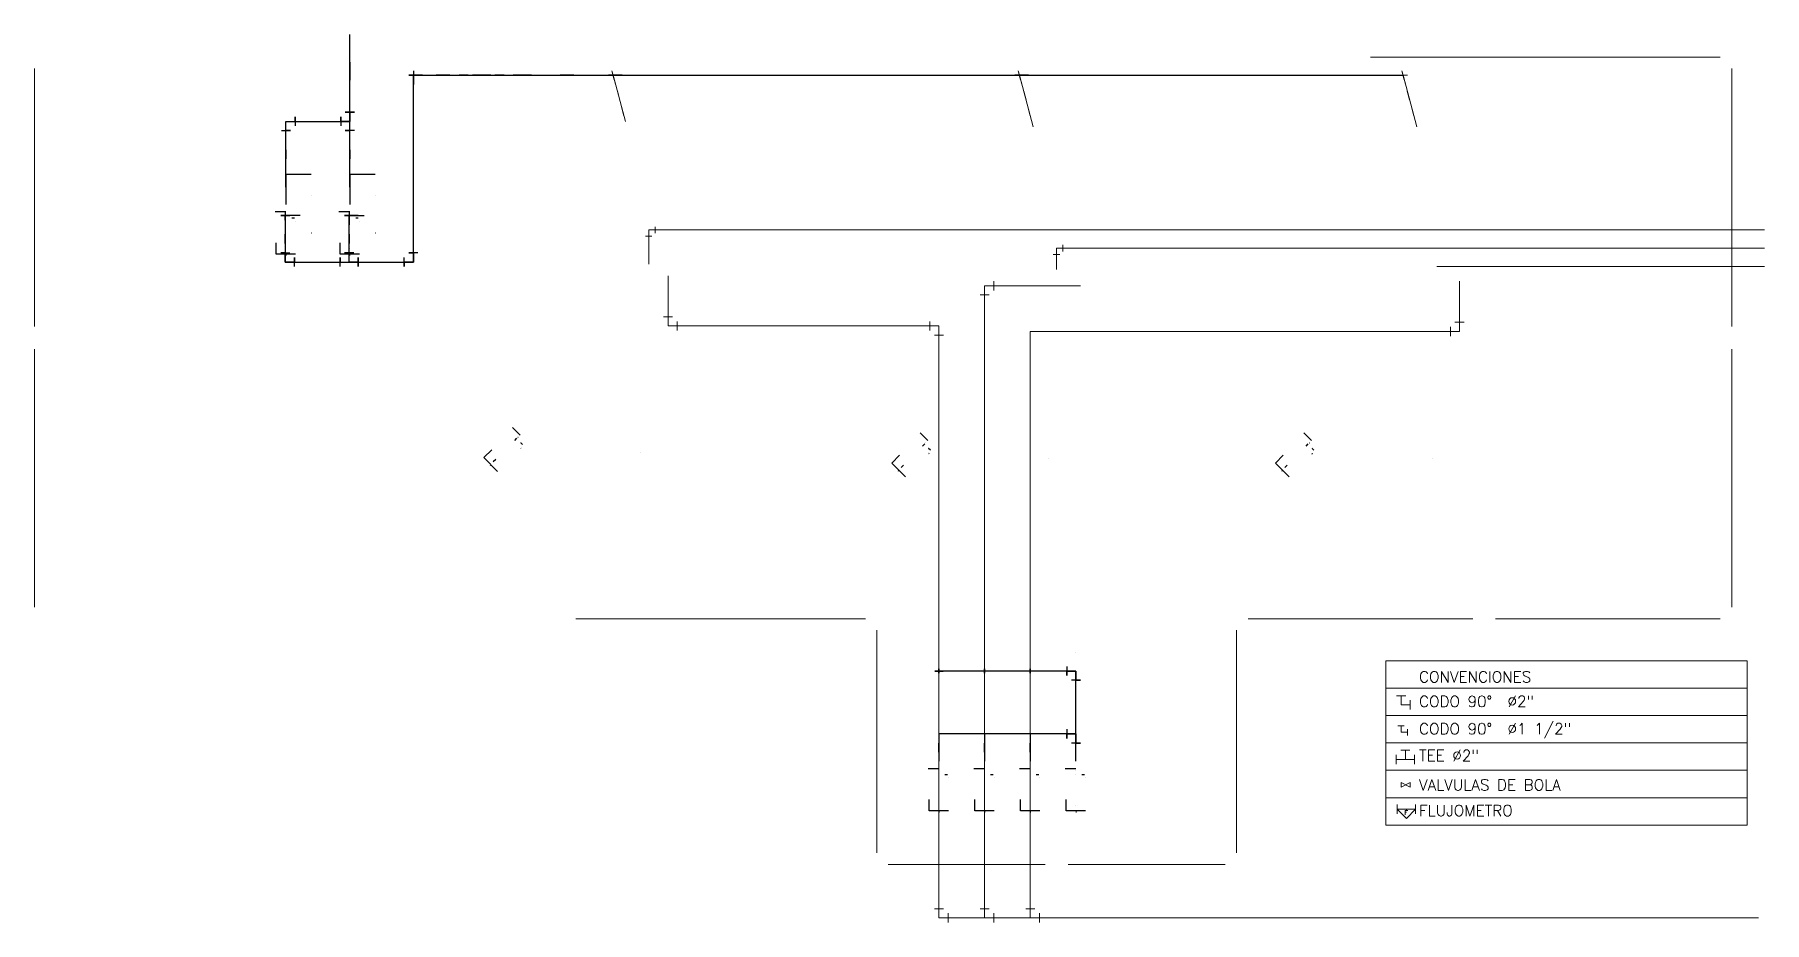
# Model space of a CAD drawing. Header units: inches. Extents: x -304.5 to -285.6, y -19.6 to -9.9.
import ezdxf

# ---------------------------------------------------------------- set-up
doc = ezdxf.new("R2010")
doc.units = ezdxf.units.IN
doc.header["$MEASUREMENT"] = 0
doc.layers.get('0').update_dxf_attribs({"color": 5})
for name, color, linetype, lineweight in [('04 Cuarto plano', 7, 'Continuous', 20), ('3D Tu.A. Tuberia A+B', 5, 'Continuous', 0), ('3D Tu.A. Tuberia oleina', 6, 'Continuous', 0), ('3D Tu.A. Tuberia oleofrito', 4, 'Continuous', 0), ('Cotas Oleina', 1, 'Continuous', 9)]:
    doc.layers.add(name, color=color, linetype=linetype, lineweight=lineweight)
for name, color, linetype in [('3D Bombas', 177, 'Continuous'), ('3D Tanques Aceite', 253, 'Continuous'), ('3D Tuberia 2¨', 3, 'Continuous'), ('3D Tuberia Descarga Camion', 3, 'Continuous'), ('Ejes tuberia', 1, 'Continuous'), ('Elementos', 254, 'Continuous')]:
    doc.layers.add(name, color=color, linetype=linetype)
doc.layers.add('3D Cerramiento Tanques', color=7, linetype='Continuous', lineweight=0, true_color=0x1c1d1b)
doc.styles.add('Swis', font='romans.shx')
pattern_1 = [(45, (1173579.34079, -223175.71357), (-0.089802561211, 0.089802561211), []), (135, (1173579.34079, -223175.71357), (-0.089802561211, -0.089802561211), [])]
pattern_2 = [(45, (-306.54808, -223187.32664), (-0.08980256121, 0.08980256121), []), (135, (-306.54808, -223187.32664), (-0.08980256121, -0.08980256121), [])]
pattern_3 = [(45, (1173584.91657, -223178.78857), (-0.089802561211, 0.089802561211), []), (135, (1173584.91657, -223178.78857), (-0.089802561211, -0.089802561211), [])]
pattern_4 = [(45, (-298.62443, -223178.71349), (-0.08980256121, 0.08980256121), []), (135, (-298.62443, -223178.71349), (-0.08980256121, -0.08980256121), [])]
pattern_5 = [(45, (1173576.26579, -223175.71357), (-0.089802561211, 0.089802561211), []), (135, (1173576.26579, -223175.71357), (-0.089802561211, -0.089802561211), [])]

msp = doc.modelspace()

# ---------------------------------------------------------------- texts
at = {"layer": '04 Cuarto plano', "ltscale": 2, "style": 'Swis'}
for s, height, p in [('CONVENCIONES', 0.12153, (-289.342, -17, 0.762)), ('CODO 90°  %%C2"', 0.12153, (-289.342, -17.268, 0.762)), ('CODO 90°  %%C1 1/2"', 0.12153, (-289.342, -17.568, 0.762)), ('TEE %%C2"', 0.1215, (-289.342, -17.861, 0.762)), ('VALVULAS DE BOLA', 0.12153, (-289.342, -18.183, 0.762)), ('FLUJOMETRO', 0.1215, (-289.342, -18.464, 0.762))]:
    msp.add_text(s, height=height, dxfattribs=at).set_placement(p)

# ---------------------------------------------------------------- blocks, each defined once
blk = doc.blocks.new('bomba')
at = {"extrusion": (-1, 6.12323e-17, -1.22467e-16)}
for p, q in [((-0.544, -0.106, -0.26), (-0.544, 0.106, -0.26)), ((-0.485, 0, -0.157), (-0.485, 0, -0.364)), ((-0.149, 0, -0.366), (-0.149, 0, -0.168)), ((-0.098, 0, -0.368), (-0.098, 0, -0.354)), ((-0.553, 0, -0.26), (-0.553, -0.005, -0.252)), ((-0.182, -0.106, -0.296), (-0.182, -0.106, -0.294)), ((-0.182, -0.106, -0.286), (-0.182, -0.106, -0.284)), ((-0.182, -0.106, -0.276), (-0.182, -0.106, -0.275)), ((-0.182, -0.106, -0.266), (-0.182, -0.106, -0.265)), ((-0.182, -0.106, -0.256), (-0.182, -0.106, -0.255)), ((-0.182, -0.106, -0.246), (-0.182, -0.106, -0.245)), ((-0.182, -0.106, -0.236), (-0.182, -0.106, -0.235)), ((-0.182, -0.106, -0.226), (-0.182, -0.106, -0.225)), ((-0.182, -0.106, -0.216), (-0.182, -0.106, -0.215)), ((-0.149, -0.093, -0.195), (-0.149, -0.065, -0.195)), ((-0.149, -0.065, -0.168), (-0.149, -0.065, -0.195))]:
    blk.add_line(p, q, dxfattribs=at)
at = {"extrusion": (-6.12323e-17, -1, -1.83697e-16)}
blk.add_line((-0.544, 0.106, -0.26), (-0.42, 0.106, -0.26), dxfattribs=at)
blk.add_line((-0.081, 0, -0.267), (-0.081, 0.119, -0.267))

# ---------------------------------------------------------------- hatches: boundary and pattern name
at = {"layer": '3D Cerramiento Tanques', "ltscale": 0.004, "extrusion": (8.42659e-14, -1, 0)}
h = msp.add_hatch(dxfattribs=at)
h.set_pattern_fill('ANSI37', color=256, scale=0.04)
h.set_pattern_definition([(45, (-309.44808, -223187.32664), (-0.08980256121, 0.08980256121), []), (135, (-309.44808, -223187.32664), (-0.08980256121, -0.08980256121), [])])
h.paths.add_polyline_path([(-301.724, 4.032), (-304.374, 4.032), (-304.374, 1.882), (-301.724, 1.882)])
h = msp.add_hatch(dxfattribs=at)
h.set_pattern_fill('ANSI37', color=256, scale=0.04)
h.set_pattern_definition(pattern_2)
h.paths.add_polyline_path([(-298.824, 4.032), (-301.474, 4.032), (-301.474, 1.882), (-298.824, 1.882)])
h = msp.add_hatch(dxfattribs=at)
h.set_pattern_fill('ANSI37', color=256, scale=0.04)
h.set_pattern_definition([(45, (-303.64808, -223187.32664), (-0.08980256121, 0.08980256121), []), (135, (-303.64808, -223187.32664), (-0.08980256121, -0.08980256121), [])])
h.paths.add_polyline_path([(-295.924, 4.032), (-298.574, 4.032), (-298.574, 1.882), (-295.924, 1.882)])
h = msp.add_hatch(dxfattribs=at)
h.set_pattern_fill('ANSI37', color=256, scale=0.04)
h.set_pattern_definition([(45, (-300.74808, -223187.32664), (-0.08980256121, 0.08980256121), []), (135, (-300.74808, -223187.32664), (-0.08980256121, -0.08980256121), [])])
h.paths.add_polyline_path([(-293.024, 4.032), (-295.674, 4.032), (-295.674, 1.882), (-293.024, 1.882)])
h = msp.add_hatch(dxfattribs=at)
h.set_pattern_fill('ANSI37', color=256, scale=0.04)
h.set_pattern_definition([(45, (-297.84808, -223187.32664), (-0.08980256121, 0.08980256121), []), (135, (-297.84808, -223187.32664), (-0.08980256121, -0.08980256121), [])])
h.paths.add_polyline_path([(-290.124, 4.032), (-292.774, 4.032), (-292.774, 1.882), (-290.124, 1.882)])
h = msp.add_hatch(dxfattribs=at)
h.set_pattern_fill('ANSI37', color=256, scale=0.04)
h.set_pattern_definition([(45, (-289.92443, -223172.56357), (-0.08980256121, 0.08980256121), []), (135, (-289.92443, -223172.56357), (-0.08980256121, -0.08980256121), [])])
h.paths.add_polyline_path([(-286.044, 4.022), (-288.504, 4.022), (-288.504, 1.892), (-286.044, 1.892)])
h.paths.add_polyline_path([(-288.754, 3.126), (-289.874, 3.126), (-289.874, 1.892), (-288.754, 1.892)])
h.paths.add_polyline_path([(-288.554, 3.126), (-288.704, 3.126), (-288.704, 1.932), (-288.654, 1.932), (-288.654, 1.932), (-288.654, 1.892), (-288.605, 1.892), (-288.605, 1.932), (-288.605, 1.932), (-288.554, 1.932)])
h.paths.add_polyline_path([(-288.704, 3.126), (-288.754, 3.126), (-288.754, 1.892), (-288.704, 1.892)])
h.paths.add_polyline_path([(-288.754, 4.022), (-289.874, 4.022), (-289.874, 3.126), (-288.754, 3.126)], flags=16)
h.paths.add_polyline_path([(-288.554, 3.922), (-288.605, 3.922), (-288.605, 3.972), (-288.554, 3.972), (-288.554, 4.032), (-288.704, 4.032), (-288.704, 3.972), (-288.654, 3.972), (-288.654, 3.922), (-288.704, 3.922), (-288.704, 3.126), (-288.554, 3.126)])
h.paths.add_polyline_path([(-288.704, 4.032), (-289.874, 4.032), (-289.874, 4.022), (-288.754, 4.022), (-288.754, 3.126), (-288.704, 3.126)])
h.paths.add_polyline_path([(-288.504, 4.022), (-286.044, 4.022), (-286.044, 4.032), (-288.554, 4.032), (-288.554, 3.126), (-288.504, 3.126)])
h.paths.add_polyline_path([(-288.504, 3.126), (-288.554, 3.126), (-288.554, 1.892), (-288.504, 1.892)])
at = {"layer": '3D Cerramiento Tanques', "ltscale": 0.004, "extrusion": (-1, -8.42659e-14, 0)}
h = msp.add_hatch(dxfattribs=at)
h.set_pattern_fill('ANSI37', color=256, scale=0.04)
h.set_pattern_definition(pattern_5)
h.paths.add_polyline_path([(13.102, 4.032), (10.277, 4.032), (10.277, 1.882), (13.102, 1.882)])
h.paths.add_polyline_path([(13.222, 1.942), (13.232, 1.942), (13.232, 1.892), (13.222, 1.892)])
h.paths.add_polyline_path([(13.177, 1.792), (13.277, 1.792), (13.277, 1.782), (13.177, 1.782)])
h = msp.add_hatch(dxfattribs=at)
h.set_pattern_fill('ANSI37', color=256, scale=0.04)
h.set_pattern_definition(pattern_5)
h.paths.add_polyline_path([(13.102, 4.032), (10.277, 4.032), (10.277, 1.882), (13.102, 1.882)])
h.paths.add_polyline_path([(13.222, 1.942), (13.232, 1.942), (13.232, 1.892), (13.222, 1.892)])
h.paths.add_polyline_path([(13.177, 1.792), (13.277, 1.792), (13.277, 1.782), (13.177, 1.782)])
h = msp.add_hatch(dxfattribs=at)
h.set_pattern_fill('ANSI37', color=256, scale=0.04)
h.set_pattern_definition(pattern_1)
h.paths.add_polyline_path([(16.177, 4.032), (13.352, 4.032), (13.352, 1.882), (16.177, 1.882)])
h.paths.add_polyline_path([(16.297, 1.942), (16.307, 1.942), (16.307, 1.892), (16.297, 1.892)])
h.paths.add_polyline_path([(16.252, 1.792), (16.352, 1.792), (16.352, 1.782), (16.252, 1.782)])
h = msp.add_hatch(dxfattribs=at)
h.set_pattern_fill('ANSI37', color=256, scale=0.04)
h.set_pattern_definition(pattern_1)
h.paths.add_polyline_path([(16.177, 4.032), (13.352, 4.032), (13.352, 1.882), (16.177, 1.882)])
h.paths.add_polyline_path([(16.297, 1.942), (16.307, 1.942), (16.307, 1.892), (16.297, 1.892)])
h.paths.add_polyline_path([(16.252, 1.792), (16.352, 1.792), (16.352, 1.782), (16.252, 1.782)])
at = {"layer": '3D Cerramiento Tanques', "ltscale": 0.004, "extrusion": (8.42659e-14, -1, 0)}
h = msp.add_hatch(dxfattribs=at)
h.set_pattern_fill('ANSI37', color=256, scale=0.04)
h.set_pattern_definition([(45, (-309.44808, -223187.32664), (-0.08980256121, 0.08980256121), []), (135, (-309.44808, -223187.32664), (-0.08980256121, -0.08980256121), [])])
h.paths.add_polyline_path([(-301.724, 4.032), (-304.374, 4.032), (-304.374, 1.882), (-301.724, 1.882)])
h = msp.add_hatch(dxfattribs=at)
h.set_pattern_fill('ANSI37', color=256, scale=0.04)
h.set_pattern_definition(pattern_2)
h.paths.add_polyline_path([(-298.824, 4.032), (-301.474, 4.032), (-301.474, 1.882), (-298.824, 1.882)])
h = msp.add_hatch(dxfattribs=at)
h.set_pattern_fill('ANSI37', color=256, scale=0.04)
h.set_pattern_definition(pattern_4)
h.paths.add_polyline_path([(-295.404, 4.034), (-298.574, 4.034), (-298.574, 1.892), (-295.404, 1.892)])
at = {"layer": '3D Cerramiento Tanques', "ltscale": 0.004, "extrusion": (-1, -8.42659e-14, 0)}
h = msp.add_hatch(dxfattribs=at)
h.set_pattern_fill('ANSI37', color=256, scale=0.04)
h.set_pattern_definition(pattern_3)
h.paths.add_polyline_path([(16.427, 1.892), (18.867, 1.892), (18.867, 4.032), (16.427, 4.032)])
h = msp.add_hatch(dxfattribs=at)
h.set_pattern_fill('ANSI37', color=256, scale=0.04)
h.set_pattern_definition(pattern_3)
h.paths.add_polyline_path([(16.427, 1.892), (18.867, 1.892), (18.867, 4.032), (16.427, 4.032)])
at = {"layer": '3D Cerramiento Tanques', "ltscale": 0.004, "extrusion": (8.42659e-14, -1, 0)}
h = msp.add_hatch(dxfattribs=at)
h.set_pattern_fill('ANSI37', color=256, scale=0.04)
h.set_pattern_definition([(45, (-301.33443, -223178.71349), (-0.08980256121, 0.08980256121), []), (135, (-301.33443, -223178.71349), (-0.08980256121, -0.08980256121), [])])
h.paths.add_polyline_path([(-288.754, 4.022), (-291.214, 4.022), (-291.214, 1.892), (-288.754, 1.892)])
h = msp.add_hatch(dxfattribs=at)
h.set_pattern_fill('ANSI37', color=256, scale=0.04)
h.set_pattern_definition(pattern_4)
h.paths.add_polyline_path([(-286.044, 4.022), (-288.504, 4.022), (-288.504, 1.892), (-286.044, 1.892)])
h = msp.add_hatch(dxfattribs=at)
h.set_pattern_fill('ANSI37', color=256, scale=0.04)
h.set_pattern_definition([(45, (-295.20443, -223181.40349), (-0.08980256121, 0.08980256121), []), (135, (-295.20443, -223181.40349), (-0.08980256121, -0.08980256121), [])])
h.paths.add_polyline_path([(-293.434, 4.022), (-295.154, 4.022), (-295.154, 1.892), (-293.434, 1.892), (-293.434, 3.972)])
h = msp.add_hatch(dxfattribs=at)
h.set_pattern_fill('ANSI37', color=256, scale=0.04)
h.set_pattern_definition([(45, (-293.23443, -223181.40349), (-0.08980256121, 0.08980256121), []), (135, (-293.23443, -223181.40349), (-0.08980256121, -0.08980256121), [])])
h.paths.add_polyline_path([(-291.464, 4.022), (-293.184, 4.022), (-293.184, 1.892), (-291.464, 1.892), (-291.464, 3.972)])

# ---------------------------------------------------------------- linework, layer by layer
at = {"layer": '04 Cuarto plano', "ltscale": 2, "elevation": 0.762}
for points in [[(-289.706, -16.762), (-289.706, -18.562)], [(-289.706, -16.762), (-285.749, -16.762)], [(-285.749, -16.762), (-285.749, -18.562)], [(-289.706, -17.062), (-285.749, -17.062)], [(-289.706, -17.362), (-285.749, -17.362)], [(-289.706, -17.662), (-285.749, -17.662)], [(-289.706, -17.962), (-285.749, -17.962)], [(-289.706, -17.962), (-285.749, -17.962)], [(-289.706, -18.262), (-285.749, -18.262)], [(-289.706, -18.562), (-285.749, -18.562)]]:
    msp.add_lwpolyline(points, dxfattribs=at)
at = {"layer": '04 Cuarto plano', "extrusion": (-6.12323e-17, -3.63843e-13, -1), "elevation": -0.762}
for points in [[(289.438, -17.295), (289.438, -17.195), (289.438, -17.245), (289.538, -17.245), (289.538, -17.145), (289.588, -17.145), (289.488, -17.145)], [(289.468, -17.58), (289.468, -17.51), (289.468, -17.545), (289.538, -17.545), (289.538, -17.475), (289.573, -17.475), (289.503, -17.475)]]:
    msp.add_lwpolyline(points, dxfattribs=at)
at = {"layer": '04 Cuarto plano', "extrusion": (-3.63659e-13, 3.67394e-16, -1), "elevation": -0.762}
msp.add_lwpolyline([(289.591, -17.893), (289.591, -17.793), (289.591, -17.843), (289.391, -17.843), (289.391, -17.793), (289.391, -17.893), (289.391, -17.843), (289.491, -17.843), (289.491, -17.743), (289.441, -17.743), (289.541, -17.743)], dxfattribs=at)
at = {"layer": '04 Cuarto plano', "elevation": 0.762}
for points in [[(-289.538, -18.096), (-289.538, -18.146), (-289.438, -18.096), (-289.438, -18.146), (-289.538, -18.096)], [(-289.58, -18.338), (-289.58, -18.438), (-289.58, -18.388), (-289.38, -18.388), (-289.38, -18.338), (-289.38, -18.438), (-289.38, -18.388), (-289.48, -18.488), (-289.58, -18.388), (-289.48, -18.388), (-289.48, -18.401), (-289.495, -18.401), (-289.465, -18.401), (-289.495, -18.401), (-289.495, -18.421), (-289.478, -18.421), (-289.495, -18.421), (-289.495, -18.449)]]:
    msp.add_lwpolyline(points, dxfattribs=at)
at = {"layer": '3D Bombas', "extrusion": (-1.22465e-16, -1, -1.83699e-16)}
for p, q in [((-301.471, -12.076, 0.84), (-301.468, -12.076, 0.845)), ((-300.771, -12.076, 0.84), (-300.768, -12.076, 0.845))]:
    msp.add_line(p, q, dxfattribs=at)
at = {"layer": '3D Cerramiento Tanques', "ltscale": 0.004, "extrusion": (8.42659e-14, -1, 0)}
for points, elevation in [([(-289.874, 4.032), (-289.874, 1.892), (-286.044, 1.892), (-286.044, 4.032)], 10.152), ([(-298.574, 4.034), (-298.574, 1.892), (-295.404, 1.892), (-295.404, 4.034)], 16.302), ([(-288.754, 4.022), (-288.754, 1.892), (-291.214, 1.892), (-291.214, 4.022)], 16.302), ([(-286.044, 4.022), (-286.044, 1.892), (-288.504, 1.892), (-288.504, 4.022)], 16.302), ([(-295.154, 4.022), (-295.154, 1.892), (-293.434, 1.892), (-293.434, 3.972), (-293.434, 4.022)], 18.992), ([(-293.184, 4.022), (-293.184, 1.892), (-291.464, 1.892), (-291.464, 3.972), (-291.464, 4.022)], 18.992)]:
    msp.add_lwpolyline(points, close=True, dxfattribs=dict(at, elevation=elevation))
at = {"layer": '3D Cerramiento Tanques', "ltscale": 0.004, "extrusion": (-1, -8.42659e-14, 0)}
for points, elevation in [([(10.277, 4.032), (10.277, 1.882), (13.102, 1.882), (13.102, 4.032)], 304.499), ([(10.277, 4.032), (10.277, 1.882), (13.102, 1.882), (13.102, 4.032)], 285.919), ([(13.352, 4.032), (13.352, 1.882), (16.177, 1.882), (16.177, 4.032)], 304.499), ([(13.352, 4.032), (13.352, 1.882), (16.177, 1.882), (16.177, 4.032)], 285.919), ([(16.427, 4.032), (18.867, 4.032), (18.867, 1.892), (16.427, 1.892)], 295.279), ([(16.427, 4.032), (18.867, 4.032), (18.867, 1.892), (16.427, 1.892)], 291.339)]:
    msp.add_lwpolyline(points, close=True, dxfattribs=dict(at, elevation=elevation))
at = {"layer": '3D Tanques Aceite', "extrusion": (0.122788, 0.122788, 0.984808)}
for p, q in [((-299.183, -14.292, 2.402), (-299.268, -14.208, 2.402)), ((-294.719, -14.352, 2.402), (-294.803, -14.268, 2.402)), ((-290.519, -14.352, 2.402), (-290.603, -14.268, 2.402))]:
    msp.add_line(p, q, dxfattribs=at)
at = {"layer": '3D Tanques Aceite', "extrusion": (-0.696364, -0.696364, 0.173648)}
for p, q in [((-299.243, -14.351, 2.316), (-299.219, -14.327, 2.511)), ((-299.208, -14.316, 2.305), (-299.206, -14.315, 2.319)), ((-299.173, -14.373, 2.511), (-299.176, -14.377, 2.484)), ((-299.157, -14.396, 2.484), (-299.176, -14.377, 2.484)), ((-294.778, -14.412, 2.316), (-294.754, -14.387, 2.511)), ((-294.743, -14.376, 2.305), (-294.741, -14.375, 2.319)), ((-290.578, -14.412, 2.316), (-290.554, -14.387, 2.511)), ((-290.543, -14.376, 2.305), (-290.541, -14.375, 2.319)), ((-299.43, -14.689, 2.488), (-299.58, -14.538, 2.488)), ((-299.451, -14.56, 2.58), (-299.477, -14.585, 2.377)), ((-299.182, -14.441, 2.391), (-299.182, -14.441, 2.392)), ((-299.181, -14.44, 2.401), (-299.181, -14.44, 2.402)), ((-299.18, -14.439, 2.41), (-299.179, -14.439, 2.412)), ((-299.178, -14.438, 2.42), (-299.178, -14.437, 2.421)), ((-299.177, -14.436, 2.43), (-299.177, -14.436, 2.431)), ((-299.176, -14.435, 2.44), (-299.176, -14.435, 2.441)), ((-299.175, -14.434, 2.449), (-299.175, -14.434, 2.451)), ((-299.174, -14.433, 2.459), (-299.173, -14.433, 2.461)), ((-299.172, -14.431, 2.469), (-299.172, -14.431, 2.47)), ((-294.717, -14.501, 2.391), (-294.717, -14.501, 2.392)), ((-294.716, -14.5, 2.401), (-294.716, -14.5, 2.402)), ((-294.715, -14.499, 2.41), (-294.715, -14.499, 2.412)), ((-294.714, -14.498, 2.42), (-294.713, -14.497, 2.421)), ((-294.712, -14.496, 2.43), (-294.712, -14.496, 2.431)), ((-294.708, -14.433, 2.511), (-294.711, -14.437, 2.484)), ((-294.692, -14.456, 2.484), (-294.711, -14.437, 2.484)), ((-294.711, -14.495, 2.44), (-294.711, -14.495, 2.441)), ((-294.71, -14.494, 2.449), (-294.71, -14.494, 2.451)), ((-294.709, -14.493, 2.459), (-294.709, -14.493, 2.461)), ((-294.708, -14.492, 2.469), (-294.707, -14.491, 2.47)), ((-290.517, -14.501, 2.391), (-290.517, -14.501, 2.392)), ((-290.516, -14.5, 2.401), (-290.516, -14.5, 2.402)), ((-290.515, -14.499, 2.41), (-290.515, -14.499, 2.412)), ((-290.514, -14.498, 2.42), (-290.513, -14.497, 2.421)), ((-290.512, -14.496, 2.43), (-290.512, -14.496, 2.431)), ((-290.508, -14.433, 2.511), (-290.511, -14.437, 2.484)), ((-290.492, -14.456, 2.484), (-290.511, -14.437, 2.484)), ((-290.511, -14.495, 2.44), (-290.511, -14.495, 2.441)), ((-290.51, -14.494, 2.449), (-290.51, -14.494, 2.451)), ((-290.509, -14.493, 2.459), (-290.509, -14.493, 2.461)), ((-290.508, -14.492, 2.469), (-290.507, -14.491, 2.47)), ((-299.511, -14.62, 2.49), (-299.507, -14.623, 2.499)), ((-294.965, -14.749, 2.488), (-295.115, -14.598, 2.488)), ((-295.047, -14.68, 2.49), (-295.042, -14.683, 2.499)), ((-294.987, -14.62, 2.58), (-295.012, -14.645, 2.377)), ((-290.765, -14.749, 2.488), (-290.915, -14.598, 2.488)), ((-290.847, -14.68, 2.49), (-290.842, -14.683, 2.499)), ((-290.787, -14.62, 2.58), (-290.812, -14.645, 2.377))]:
    msp.add_line(p, q, dxfattribs=at)
at = {"layer": '3D Tanques Aceite', "extrusion": (0.707107, -0.707107, 1.38778e-17)}
for p, q in [((-299.58, -14.538, 2.488), (-299.494, -14.452, 2.467)), ((-295.115, -14.598, 2.488), (-295.029, -14.512, 2.467)), ((-290.915, -14.598, 2.488), (-290.829, -14.512, 2.467))]:
    msp.add_line(p, q, dxfattribs=at)
at = {"layer": '3D Tanques Aceite', "color": 250, "ltscale": 2, "extrusion": (-1, 0, 0)}
for points, elevation in [([(14.484, 2.962), (14.484, 0.779)], 297.864), ([(14.544, 2.962), (14.544, 0.779)], 293.399), ([(14.544, 2.962), (14.544, 0.779)], 289.199)]:
    msp.add_lwpolyline(points, dxfattribs=dict(at, elevation=elevation))
at = {"layer": '3D Tu.A. Tuberia A+B', "extrusion": (3.63843e-13, 1, -1.33674e-28), "elevation": -10.352}
msp.add_lwpolyline([(289.467, 2.362), (289.567, 2.362), (289.517, 2.362), (289.517, 2.262), (289.617, 2.262), (289.617, 2.212), (289.617, 2.312)], dxfattribs=at)
at = {"layer": '3D Tu.A. Tuberia A+B', "extrusion": (-0.965929, -0.258808, -1.83697e-16), "elevation": 282.332}
msp.add_lwpolyline([(-64.83, 2.539), (-64.83, 2.439), (-64.83, 2.489), (-64.93, 2.489), (-64.93, 2.389), (-64.98, 2.389), (-64.88, 2.389)], dxfattribs=at)
at = {"layer": '3D Tu.A. Tuberia A+B'}
for points, elevation in [([(-289.365, -10.918), (-289.517, -10.352)], 2.489), ([(-293.498, -19.627), (-293.498, -19.527), (-293.498, -19.577), (-293.598, -19.577), (-293.598, -19.477), (-293.648, -19.477), (-293.548, -19.477)], 4.387)]:
    msp.add_lwpolyline(points, dxfattribs=dict(at, elevation=elevation))
at = {"layer": '3D Tu.A. Tuberia A+B', "extrusion": (-0.965929, -0.258808, 0), "elevation": 282.332}
for points in [[(-64.75, 2.464), (-64.75, 2.514), (-64.65, 2.464), (-64.65, 2.514)], [(-64.572, 2.464), (-64.572, 2.514), (-64.472, 2.464), (-64.472, 2.514), (-64.572, 2.464)]]:
    msp.add_lwpolyline(points, dxfattribs=at)
at = {"layer": '3D Tu.A. Tuberia A+B', "extrusion": (1.83697e-16, 1, -3.63659e-13), "elevation": -12.445}
msp.add_lwpolyline([(289.146, 9.222), (289.076, 9.222), (289.111, 9.222), (289.111, 9.292), (289.041, 9.292), (289.041, 9.327), (289.041, 9.257)], dxfattribs=at)
at = {"layer": '3D Tu.A. Tuberia A+B', "extrusion": (-3.63659e-13, 1, -1.83697e-16), "elevation": -12.445}
msp.add_lwpolyline([(287.131, 9.327), (287.131, 9.257), (287.131, 9.292), (287.061, 9.292), (287.061, 9.222), (287.026, 9.222), (287.096, 9.222)], dxfattribs=at)
at = {"layer": '3D Tu.A. Tuberia A+B', "extrusion": (-1, 3.63659e-13, 0), "elevation": 288.899}
msp.add_lwpolyline([(12.607, 0.992), (12.707, 0.992), (12.657, 0.992), (12.657, 0.892), (12.757, 0.892), (12.757, 0.842), (12.757, 0.942)], dxfattribs=at)
at = {"layer": '3D Tu.A. Tuberia A+B', "extrusion": (1.54055e-15, 6.12323e-17, -1), "elevation": -0.892}
msp.add_lwpolyline([(288.849, -13.057), (288.949, -13.057), (288.899, -13.057), (288.899, -13.157), (288.999, -13.157), (288.999, -13.207), (288.999, -13.107)], dxfattribs=at)
at = {"layer": '3D Tu.A. Tuberia A+B', "extrusion": (-1, -6.12323e-17, -1.12482e-32), "elevation": 293.598}
msp.add_lwpolyline([(17.02, 0.917), (17.02, 0.867), (17.12, 0.917), (17.12, 0.867), (17.02, 0.917)], dxfattribs=at)
at = {"layer": '3D Tu.A. Tuberia A+B', "extrusion": (-1, 3.63659e-13, 1.78142e-28), "elevation": 293.598}
msp.add_lwpolyline([(17.261, 0.846), (17.261, 0.937), (17.261, 0.892), (17.352, 0.892), (17.352, 0.983), (17.397, 0.983), (17.306, 0.983)], dxfattribs=at)
at = {"layer": '3D Tu.A. Tuberia A+B', "extrusion": (-1, -3.63659e-13, -1.33606e-28), "elevation": 293.598}
msp.add_lwpolyline([(17.443, 1.184), (17.443, 1.093), (17.443, 1.139), (17.352, 1.139), (17.352, 1.048), (17.306, 1.048), (17.397, 1.048)], dxfattribs=at)
at = {"layer": '3D Tu.A. Tuberia A+B', "extrusion": (1, 6.12323e-17, -3.63904e-13), "elevation": -293.598}
msp.add_lwpolyline([(-17.463, 1.855), (-17.463, 1.955), (-17.463, 1.905), (-17.363, 1.905), (-17.363, 2.005), (-17.313, 2.005), (-17.413, 2.005)], dxfattribs=at)
at = {"layer": '3D Tu.A. Tuberia A+B', "extrusion": (1, 6.12323e-17, 3.63782e-13), "elevation": -293.598}
for points in [[(-17.463, 2.848), (-17.463, 2.748), (-17.463, 2.798), (-17.363, 2.798), (-17.363, 2.698), (-17.313, 2.698), (-17.413, 2.698)], [(-17.963, 4.437), (-17.963, 4.337), (-17.963, 4.387), (-17.863, 4.387), (-17.863, 4.287), (-17.813, 4.287), (-17.913, 4.287)]]:
    msp.add_lwpolyline(points, dxfattribs=at)
at = {"layer": '3D Tu.A. Tuberia A+B', "extrusion": (-1, 0, 6.12323e-17), "elevation": 293.598}
for points in [[(17.338, 2.301), (17.388, 2.301), (17.338, 2.401), (17.388, 2.401), (17.338, 2.301)], [(17.863, 1.905), (17.363, 1.905), (17.363, 2.798), (17.863, 2.798)], [(17.813, 2.251), (17.913, 2.251), (17.863, 2.251), (17.863, 2.451), (17.813, 2.451), (17.913, 2.451), (17.863, 2.451), (17.963, 2.351), (17.863, 2.251), (17.863, 2.351), (17.876, 2.351), (17.876, 2.337), (17.876, 2.366), (17.876, 2.337), (17.896, 2.337), (17.896, 2.354), (17.896, 2.337), (17.925, 2.337)], [(17.838, 2.105), (17.888, 2.105), (17.838, 2.205), (17.888, 2.205), (17.838, 2.105)], [(17.838, 2.498), (17.888, 2.498), (17.838, 2.598), (17.888, 2.598), (17.838, 2.498)]]:
    msp.add_lwpolyline(points, dxfattribs=at)
at = {"layer": '3D Tu.A. Tuberia A+B', "extrusion": (1, 3.67394e-16, -3.63721e-13), "elevation": -293.598}
for points in [[(-17.913, 1.805), (-17.813, 1.805), (-17.863, 1.805), (-17.863, 2.005), (-17.813, 2.005), (-17.913, 2.005), (-17.863, 2.005), (-17.863, 1.905), (-17.763, 1.905), (-17.763, 1.955), (-17.763, 1.855)], [(-17.913, 2.698), (-17.813, 2.698), (-17.863, 2.698), (-17.863, 2.898), (-17.813, 2.898), (-17.913, 2.898), (-17.863, 2.898), (-17.863, 2.798), (-17.763, 2.798), (-17.763, 2.848), (-17.763, 2.748)]]:
    msp.add_lwpolyline(points, dxfattribs=at)
at = {"layer": '3D Tu.A. Tuberia A+B', "extrusion": (-1, -1.49976e-32, 6.12323e-17), "elevation": 293.598}
msp.add_lwpolyline([(17.838, 1.505), (17.888, 1.505), (17.838, 1.605), (17.888, 1.605), (17.838, 1.505)], dxfattribs=at)
at = {"layer": '3D Tu.A. Tuberia A+B', "extrusion": (-1, 0, 0), "elevation": 293.598}
msp.add_lwpolyline([(19.577, 4.387), (17.863, 4.387), (17.863, 1.399)], dxfattribs=at)
at = {"layer": '3D Tu.A. Tuberia A+B', "extrusion": (0, -1, 0), "elevation": 19.577}
msp.add_lwpolyline([(-293.598, 4.387), (-285.627, 4.387)], dxfattribs=at)
at = {"layer": '3D Tu.A. Tuberia A+B'}
for points in [[(-289.111, -12.445, 9.142), (-289.111, -12.445, 9.292), (-287.061, -12.445, 9.292), (-287.061, -12.445, 4.162), (-285.561, -12.445, 4.162)], [(-293.598, -17.674, 1.139), (-293.598, -17.352, 1.139), (-293.598, -17.352, 0.892), (-293.598, -13.157, 0.892), (-288.899, -13.157, 0.892), (-288.899, -12.657, 0.892), (-288.899, -12.657, 1.292)]]:
    msp.add_polyline3d(points, dxfattribs=at)
at = {"layer": '3D Tu.A. Tuberia oleina'}
for p, q in [((-301.755, -12.397, 1.142), (-301.755, -12.397, 1.142)), ((-301.055, -12.397, 1.142), (-301.055, -12.397, 1.142))]:
    msp.add_line(p, q, dxfattribs=at)
at = {"layer": '3D Tu.A. Tuberia oleina', "extrusion": (-1.54055e-15, -6.12323e-17, -1), "elevation": -9.292}
msp.add_lwpolyline([(297.811, -12.115), (297.741, -12.115), (297.776, -12.115), (297.776, -12.045), (297.706, -12.045), (297.706, -12.01), (297.706, -12.08)], dxfattribs=at)
at = {"layer": '3D Tu.A. Tuberia oleina', "extrusion": (-3.63659e-13, 1, -1.83697e-16), "elevation": -12.045}
msp.add_lwpolyline([(287.131, 9.327), (287.131, 9.257), (287.131, 9.292), (287.061, 9.292), (287.061, 9.222), (287.026, 9.222), (287.096, 9.222)], dxfattribs=at)
at = {"layer": '3D Tu.A. Tuberia oleina', "extrusion": (-1, 2.00409e-28, -3.63659e-13), "elevation": 297.776}
msp.add_lwpolyline([(12.42, 9.222), (12.35, 9.222), (12.385, 9.222), (12.385, 9.292), (12.315, 9.292), (12.315, 9.327), (12.315, 9.257)], dxfattribs=at)
at = {"layer": '3D Tu.A. Tuberia oleina', "extrusion": (-1, 3.63659e-13, 0), "elevation": 297.564}
msp.add_lwpolyline([(12.547, 0.992), (12.647, 0.992), (12.597, 0.992), (12.597, 0.892), (12.697, 0.892), (12.697, 0.842), (12.697, 0.942)], dxfattribs=at)
at = {"layer": '3D Tu.A. Tuberia oleina', "extrusion": (6.12323e-17, -1.54055e-15, -1), "elevation": -0.892}
msp.add_lwpolyline([(297.464, -13.147), (297.464, -13.047), (297.464, -13.097), (297.564, -13.097), (297.564, -12.997), (297.614, -12.997), (297.514, -12.997)], dxfattribs=at)
at = {"layer": '3D Tu.A. Tuberia oleina', "extrusion": (-6.12323e-17, 1.54055e-15, -1), "elevation": -0.892}
msp.add_lwpolyline([(294.698, -13.047), (294.698, -13.147), (294.698, -13.097), (294.598, -13.097), (294.598, -13.197), (294.548, -13.197), (294.648, -13.197)], dxfattribs=at)
at = {"layer": '3D Tu.A. Tuberia oleina', "extrusion": (-1, -6.12323e-17, -1.12482e-32), "elevation": 294.598}
msp.add_lwpolyline([(17.02, 0.917), (17.02, 0.867), (17.12, 0.917), (17.12, 0.867), (17.02, 0.917)], dxfattribs=at)
at = {"layer": '3D Tu.A. Tuberia oleina', "extrusion": (-1, 3.63659e-13, 1.78142e-28), "elevation": 294.598}
msp.add_lwpolyline([(17.261, 0.846), (17.261, 0.937), (17.261, 0.892), (17.352, 0.892), (17.352, 0.983), (17.397, 0.983), (17.306, 0.983)], dxfattribs=at)
at = {"layer": '3D Tu.A. Tuberia oleina', "extrusion": (-1, -3.63659e-13, -1.33606e-28), "elevation": 294.598}
msp.add_lwpolyline([(17.443, 1.184), (17.443, 1.093), (17.443, 1.139), (17.352, 1.139), (17.352, 1.048), (17.306, 1.048), (17.397, 1.048)], dxfattribs=at)
at = {"layer": '3D Tu.A. Tuberia oleina', "extrusion": (1, 6.12323e-17, -3.63904e-13), "elevation": -294.598}
msp.add_lwpolyline([(-17.463, 1.862), (-17.463, 1.962), (-17.463, 1.912), (-17.363, 1.912), (-17.363, 2.012), (-17.313, 2.012), (-17.413, 2.012)], dxfattribs=at)
at = {"layer": '3D Tu.A. Tuberia oleina', "extrusion": (1, 6.12323e-17, 3.63782e-13), "elevation": -294.598}
for points in [[(-17.463, 2.854), (-17.463, 2.754), (-17.463, 2.804), (-17.363, 2.804), (-17.363, 2.704), (-17.313, 2.704), (-17.413, 2.704)], [(-17.963, 5.135), (-17.963, 5.035), (-17.963, 5.085), (-17.863, 5.085), (-17.863, 4.985), (-17.813, 4.985), (-17.913, 4.985)]]:
    msp.add_lwpolyline(points, dxfattribs=at)
at = {"layer": '3D Tu.A. Tuberia oleina', "extrusion": (-1, 0, 6.12323e-17), "elevation": 294.598}
for points in [[(17.338, 2.308), (17.388, 2.308), (17.338, 2.408), (17.388, 2.408), (17.338, 2.308)], [(17.863, 1.912), (17.363, 1.912), (17.363, 2.804), (17.863, 2.804)], [(17.813, 2.258), (17.913, 2.258), (17.863, 2.258), (17.863, 2.458), (17.813, 2.458), (17.913, 2.458), (17.863, 2.458), (17.963, 2.358), (17.863, 2.258), (17.863, 2.358), (17.876, 2.358), (17.876, 2.343), (17.876, 2.373), (17.876, 2.343), (17.896, 2.343), (17.896, 2.36), (17.896, 2.343), (17.925, 2.343)], [(17.838, 2.112), (17.888, 2.112), (17.838, 2.212), (17.888, 2.212), (17.838, 2.112)], [(17.838, 2.504), (17.888, 2.504), (17.838, 2.604), (17.888, 2.604), (17.838, 2.504)]]:
    msp.add_lwpolyline(points, dxfattribs=at)
at = {"layer": '3D Tu.A. Tuberia oleina', "extrusion": (1, 3.67394e-16, -3.63721e-13), "elevation": -294.598}
msp.add_lwpolyline([(-17.913, 2.704), (-17.813, 2.704), (-17.863, 2.704), (-17.863, 2.904), (-17.813, 2.904), (-17.913, 2.904), (-17.863, 2.904), (-17.863, 2.804), (-17.763, 2.804), (-17.763, 2.854), (-17.763, 2.754)], dxfattribs=at)
at = {"layer": '3D Tu.A. Tuberia oleina', "extrusion": (-1, -1.49976e-32, 6.12323e-17), "elevation": 294.598}
msp.add_lwpolyline([(17.838, 1.505), (17.888, 1.505), (17.838, 1.605), (17.888, 1.605), (17.838, 1.505)], dxfattribs=at)
at = {"layer": '3D Tu.A. Tuberia oleina', "extrusion": (-1, 0, 0), "elevation": 294.598}
msp.add_lwpolyline([(19.577, 5.085), (17.863, 5.085), (17.863, 1.405)], dxfattribs=at)
at = {"layer": '3D Tu.A. Tuberia oleina', "elevation": 5.085}
msp.add_lwpolyline([(-294.498, -19.627), (-294.498, -19.527), (-294.498, -19.577), (-294.598, -19.577), (-294.598, -19.477), (-294.648, -19.477), (-294.548, -19.477)], dxfattribs=at)
at = {"layer": '3D Tu.A. Tuberia oleina', "extrusion": (0, -1, 0), "elevation": 19.577}
msp.add_lwpolyline([(-294.598, 5.085), (-285.627, 5.085)], dxfattribs=at)
at = {"layer": '3D Tu.A. Tuberia oleina'}
for points in [[(-297.776, -12.385, 9.142), (-297.776, -12.385, 9.292), (-297.776, -12.045, 9.292), (-287.061, -12.045, 9.292), (-287.061, -12.045, 4.162), (-285.561, -12.045, 4.162)], [(-294.598, -17.674, 1.139), (-294.598, -17.352, 1.139), (-294.598, -17.352, 0.892), (-294.598, -13.097, 0.892), (-297.564, -13.097, 0.892), (-297.564, -12.597, 0.892), (-297.564, -12.597, 1.292)]]:
    msp.add_polyline3d(points, dxfattribs=at)
at = {"layer": '3D Tu.A. Tuberia oleofrito', "extrusion": (-0.965929, -0.258808, -1.83697e-16), "elevation": 286.389}
msp.add_lwpolyline([(-65.917, 2.539), (-65.917, 2.439), (-65.917, 2.489), (-66.017, 2.489), (-66.017, 2.389), (-66.067, 2.389), (-65.967, 2.389)], dxfattribs=at)
at = {"layer": '3D Tu.A. Tuberia oleofrito'}
for points, elevation in [([(-293.565, -10.918), (-293.717, -10.352)], 2.489), ([(-293.998, -19.627), (-293.998, -19.527), (-293.998, -19.577), (-294.098, -19.577), (-294.098, -19.477), (-294.148, -19.477), (-294.048, -19.477)], 4.736)]:
    msp.add_lwpolyline(points, dxfattribs=dict(at, elevation=elevation))
at = {"layer": '3D Tu.A. Tuberia oleofrito', "extrusion": (0, -1, 0)}
for points, elevation in [([(-293.717, 2.489), (-293.717, 2.262)], 10.352), ([(-294.098, 4.736), (-285.627, 4.736)], 19.577)]:
    msp.add_lwpolyline(points, dxfattribs=dict(at, elevation=elevation))
at = {"layer": '3D Tu.A. Tuberia oleofrito', "extrusion": (-0.965929, -0.258808, 0), "elevation": 286.389}
for points in [[(-65.837, 2.464), (-65.837, 2.514), (-65.737, 2.464), (-65.737, 2.514)], [(-65.659, 2.464), (-65.659, 2.514), (-65.559, 2.464), (-65.559, 2.514), (-65.659, 2.464)]]:
    msp.add_lwpolyline(points, dxfattribs=at)
at = {"layer": '3D Tu.A. Tuberia oleofrito', "extrusion": (-1.54055e-15, -6.12323e-17, -1)}
for points, elevation in [([(293.346, -12.315), (293.276, -12.315), (293.311, -12.315), (293.311, -12.245), (293.241, -12.245), (293.241, -12.21), (293.241, -12.28)], -9.292), ([(294.148, -12.757), (294.048, -12.757), (294.098, -12.757), (294.098, -12.657), (293.998, -12.657), (293.998, -12.607), (293.998, -12.707)], -0.892)]:
    msp.add_lwpolyline(points, dxfattribs=dict(at, elevation=elevation))
at = {"layer": '3D Tu.A. Tuberia oleofrito', "extrusion": (-3.63659e-13, 1, -1.83697e-16), "elevation": -12.245}
msp.add_lwpolyline([(287.131, 9.327), (287.131, 9.257), (287.131, 9.292), (287.061, 9.292), (287.061, 9.222), (287.026, 9.222), (287.096, 9.222)], dxfattribs=at)
at = {"layer": '3D Tu.A. Tuberia oleofrito', "extrusion": (-1, 2.00409e-28, -3.63659e-13), "elevation": 293.311}
msp.add_lwpolyline([(12.48, 9.222), (12.41, 9.222), (12.445, 9.222), (12.445, 9.292), (12.375, 9.292), (12.375, 9.327), (12.375, 9.257)], dxfattribs=at)
at = {"layer": '3D Tu.A. Tuberia oleofrito', "extrusion": (3.63843e-13, 1, 0), "elevation": -12.657}
msp.add_lwpolyline([(293.049, 0.992), (293.149, 0.992), (293.099, 0.992), (293.099, 0.892), (293.199, 0.892), (293.199, 0.842), (293.199, 0.942)], dxfattribs=at)
at = {"layer": '3D Tu.A. Tuberia oleofrito', "extrusion": (-1, -6.12323e-17, -1.12482e-32), "elevation": 294.098}
msp.add_lwpolyline([(17.02, 0.917), (17.02, 0.867), (17.12, 0.917), (17.12, 0.867), (17.02, 0.917)], dxfattribs=at)
at = {"layer": '3D Tu.A. Tuberia oleofrito', "extrusion": (-1, 3.63659e-13, 1.78142e-28), "elevation": 294.098}
msp.add_lwpolyline([(17.261, 0.846), (17.261, 0.937), (17.261, 0.892), (17.352, 0.892), (17.352, 0.983), (17.397, 0.983), (17.306, 0.983)], dxfattribs=at)
at = {"layer": '3D Tu.A. Tuberia oleofrito', "extrusion": (-1, -3.63659e-13, -1.33606e-28), "elevation": 294.098}
msp.add_lwpolyline([(17.443, 1.184), (17.443, 1.093), (17.443, 1.139), (17.352, 1.139), (17.352, 1.048), (17.306, 1.048), (17.397, 1.048)], dxfattribs=at)
at = {"layer": '3D Tu.A. Tuberia oleofrito', "extrusion": (1, 6.12323e-17, -3.63904e-13), "elevation": -294.098}
msp.add_lwpolyline([(-17.463, 1.862), (-17.463, 1.962), (-17.463, 1.912), (-17.363, 1.912), (-17.363, 2.012), (-17.313, 2.012), (-17.413, 2.012)], dxfattribs=at)
at = {"layer": '3D Tu.A. Tuberia oleofrito', "extrusion": (1, 6.12323e-17, 3.63782e-13), "elevation": -294.098}
for points in [[(-17.463, 2.854), (-17.463, 2.754), (-17.463, 2.804), (-17.363, 2.804), (-17.363, 2.704), (-17.313, 2.704), (-17.413, 2.704)], [(-17.963, 4.786), (-17.963, 4.686), (-17.963, 4.736), (-17.863, 4.736), (-17.863, 4.636), (-17.813, 4.636), (-17.913, 4.636)]]:
    msp.add_lwpolyline(points, dxfattribs=at)
at = {"layer": '3D Tu.A. Tuberia oleofrito', "extrusion": (-1, 0, 6.12323e-17), "elevation": 294.098}
for points in [[(17.338, 2.308), (17.388, 2.308), (17.338, 2.408), (17.388, 2.408), (17.338, 2.308)], [(17.863, 1.912), (17.363, 1.912), (17.363, 2.804), (17.863, 2.804)], [(17.813, 2.258), (17.913, 2.258), (17.863, 2.258), (17.863, 2.458), (17.813, 2.458), (17.913, 2.458), (17.863, 2.458), (17.963, 2.358), (17.863, 2.258), (17.863, 2.358), (17.876, 2.358), (17.876, 2.343), (17.876, 2.373), (17.876, 2.343), (17.896, 2.343), (17.896, 2.36), (17.896, 2.343), (17.925, 2.343)], [(17.838, 2.112), (17.888, 2.112), (17.838, 2.212), (17.888, 2.212), (17.838, 2.112)], [(17.838, 2.504), (17.888, 2.504), (17.838, 2.604), (17.888, 2.604), (17.838, 2.504)]]:
    msp.add_lwpolyline(points, dxfattribs=at)
at = {"layer": '3D Tu.A. Tuberia oleofrito', "extrusion": (1, 3.67394e-16, -3.63721e-13), "elevation": -294.098}
for points in [[(-17.913, 1.812), (-17.813, 1.812), (-17.863, 1.812), (-17.863, 2.012), (-17.813, 2.012), (-17.913, 2.012), (-17.863, 2.012), (-17.863, 1.912), (-17.763, 1.912), (-17.763, 1.962), (-17.763, 1.862)], [(-17.913, 2.704), (-17.813, 2.704), (-17.863, 2.704), (-17.863, 2.904), (-17.813, 2.904), (-17.913, 2.904), (-17.863, 2.904), (-17.863, 2.804), (-17.763, 2.804), (-17.763, 2.854), (-17.763, 2.754)]]:
    msp.add_lwpolyline(points, dxfattribs=at)
at = {"layer": '3D Tu.A. Tuberia oleofrito', "extrusion": (-1, -1.49976e-32, 6.12323e-17), "elevation": 294.098}
msp.add_lwpolyline([(17.838, 1.505), (17.888, 1.505), (17.838, 1.605), (17.888, 1.605), (17.838, 1.505)], dxfattribs=at)
at = {"layer": '3D Tu.A. Tuberia oleofrito', "extrusion": (-1, 0, 0), "elevation": 294.098}
msp.add_lwpolyline([(19.577, 4.736), (17.863, 4.736), (17.863, 1.405)], dxfattribs=at)
at = {"layer": '3D Tu.A. Tuberia oleofrito'}
for points in [[(-293.311, -12.445, 9.142), (-293.311, -12.445, 9.292), (-293.311, -12.245, 9.292), (-287.061, -12.245, 9.292), (-287.061, -12.245, 4.162), (-285.561, -12.245, 4.162)], [(-294.098, -17.674, 1.139), (-294.098, -17.352, 1.139), (-294.098, -17.352, 0.892), (-294.098, -12.657, 0.892), (-293.099, -12.657, 0.892), (-293.099, -12.657, 1.292)]]:
    msp.add_polyline3d(points, dxfattribs=at)
at = {"layer": '3D Tuberia 2¨', "extrusion": (-1, 0, 6.12323e-17)}
for elevation in [294.598, 294.098, 293.598]:
    msp.add_lwpolyline([(16.85, 0.965), (16.9, 0.965), (16.85, 1.065), (16.9, 1.065), (16.85, 0.965)], dxfattribs=dict(at, elevation=elevation))
at = {"layer": '3D Tuberia 2¨'}
for points, elevation in [([(-293.198, -16.825), (-293.198, -16.925), (-293.198, -16.875), (-293.098, -16.875), (-293.098, -16.975), (-293.048, -16.975), (-293.148, -16.975)], 1.139), ([(-294.598, -17.563), (-294.598, -17.863)], 1.673), ([(-294.098, -17.563), (-294.098, -17.863)], 1.673), ([(-293.598, -17.568), (-293.598, -17.863)], 1.667), ([(-293.198, -17.513), (-293.198, -17.613), (-293.198, -17.563), (-293.098, -17.563), (-293.098, -17.663), (-293.048, -17.663), (-293.148, -17.663)], 1.673)]:
    msp.add_lwpolyline(points, dxfattribs=dict(at, elevation=elevation))
at = {"layer": '3D Tuberia 2¨', "extrusion": (3.63598e-13, -1, -1.33606e-28), "elevation": 16.875}
msp.add_lwpolyline([(-294.507, 1.184), (-294.507, 1.093), (-294.507, 1.139), (-294.598, 1.139), (-294.598, 1.048), (-294.643, 1.048), (-294.552, 1.048)], dxfattribs=at)
at = {"layer": '3D Tuberia 2¨', "extrusion": (2.84217e-13, -1, -7.60151e-13), "elevation": 16.875}
for points in [[(-294.098, 1.139), (-294.098, 0.892)], [(-293.598, 1.139), (-293.598, 0.892)]]:
    msp.add_lwpolyline(points, dxfattribs=at)
at = {"layer": '3D Tuberia 2¨', "extrusion": (-1, -6.12323e-17, -1.12482e-32)}
for points, elevation in [([(17.663, 1.698), (17.663, 1.648), (17.763, 1.698), (17.763, 1.648), (17.663, 1.698)], 294.598), ([(17.663, 1.698), (17.663, 1.648), (17.763, 1.698), (17.763, 1.648), (17.663, 1.698)], 294.098), ([(17.663, 1.692), (17.663, 1.642), (17.763, 1.692), (17.763, 1.642), (17.663, 1.692)], 293.598)]:
    msp.add_lwpolyline(points, dxfattribs=dict(at, elevation=elevation))
at = {"layer": '3D Tuberia 2¨'}
for points in [[(-293.098, -17.675, 1.139), (-293.098, -16.875, 1.139), (-293.098, -16.875, 1.139), (-293.098, -16.875, 1.139), (-293.098, -16.875, 1.139), (-294.598, -16.875, 1.139), (-294.598, -16.875, 0.892)], [(-293.098, -17.863, 1.399), (-293.098, -17.863, 1.673), (-293.098, -17.563, 1.673), (-294.598, -17.563, 1.673), (-294.598, -17.863, 1.673)]]:
    msp.add_polyline3d(points, dxfattribs=at)
at = {"layer": '3D Tuberia Descarga Camion', "extrusion": (1, 3.5253e-13, -1.22465e-16), "elevation": -301.048}
msp.add_lwpolyline([(-10.207, 1.876), (-10.207, 1.776), (-10.207, 1.826), (-10.307, 1.826), (-10.307, 1.726), (-10.357, 1.726), (-10.257, 1.726)], dxfattribs=at)
at = {"layer": '3D Tuberia Descarga Camion', "extrusion": (-1, -1.13665e-12, 3.63659e-13)}
for points, elevation in [([(10.257, 0.972), (10.357, 0.972), (10.307, 0.972), (10.307, 0.872), (10.407, 0.872), (10.407, 0.822), (10.407, 0.922)], 301.048), ([(10.302, 1.242), (10.402, 1.242), (10.352, 1.242), (10.352, 1.142), (10.452, 1.142), (10.452, 1.092), (10.452, 1.192)], 300.352)]:
    msp.add_lwpolyline(points, dxfattribs=dict(at, elevation=elevation))
at = {"layer": '3D Tuberia Descarga Camion', "extrusion": (0, -1, -1.83697e-16)}
for points, elevation in [([(-300.252, 2.312), (-300.252, 2.212), (-300.252, 2.262), (-300.352, 2.262), (-300.352, 2.162), (-300.402, 2.162), (-300.302, 2.162)], 10.352), ([(-301.655, 1.56), (-301.655, 1.46), (-301.655, 1.51), (-301.755, 1.51), (-301.755, 1.41), (-301.805, 1.41), (-301.705, 1.41)], 11.889), ([(-300.955, 1.56), (-300.955, 1.46), (-300.955, 1.51), (-301.055, 1.51), (-301.055, 1.41), (-301.105, 1.41), (-301.005, 1.41)], 11.889)]:
    msp.add_lwpolyline(points, dxfattribs=dict(at, elevation=elevation))
at = {"layer": '3D Tuberia Descarga Camion', "extrusion": (-3.63659e-13, 1, -3.06162e-16), "elevation": -10.352}
for points in [[(300.152, 2.312), (300.152, 2.212), (300.152, 2.262), (299.952, 2.262), (299.952, 2.212), (299.952, 2.312), (299.952, 2.262), (300.052, 2.262), (300.052, 2.162), (300.002, 2.162), (300.102, 2.162)], [(299.259, 2.312), (299.259, 2.212), (299.259, 2.262), (299.059, 2.262), (299.059, 2.212), (299.059, 2.312), (299.059, 2.262), (299.159, 2.262), (299.159, 2.162), (299.109, 2.162), (299.209, 2.162)]]:
    msp.add_lwpolyline(points, dxfattribs=at)
at = {"layer": '3D Tuberia Descarga Camion', "extrusion": (-3.63843e-13, 1, -1.33674e-28), "elevation": -10.352}
msp.add_lwpolyline([(300.102, 1.862), (300.002, 1.862), (300.052, 1.862), (300.052, 1.762), (299.952, 1.762), (299.952, 1.712), (299.952, 1.812)], dxfattribs=at)
at = {"layer": '3D Tuberia Descarga Camion', "extrusion": (0, -1, 0), "elevation": 10.352}
for points in [[(-300.052, 2.262), (-300.052, 1.762), (-299.159, 1.762), (-299.159, 2.262)], [(-299.706, 2.312), (-299.706, 2.212), (-299.706, 2.262), (-299.506, 2.262), (-299.506, 2.312), (-299.506, 2.212), (-299.506, 2.262), (-299.606, 2.162), (-299.706, 2.262), (-299.606, 2.262), (-299.606, 2.248), (-299.62, 2.248), (-299.591, 2.248), (-299.62, 2.248), (-299.62, 2.228), (-299.603, 2.228), (-299.62, 2.228), (-299.62, 2.2)]]:
    msp.add_lwpolyline(points, dxfattribs=at)
at = {"layer": '3D Tuberia Descarga Camion', "extrusion": (-3.63721e-13, -1, 0), "elevation": 10.352}
for points in [[(-299.852, 2.237), (-299.852, 2.287), (-299.752, 2.237), (-299.752, 2.287), (-299.852, 2.237)], [(-299.656, 1.737), (-299.656, 1.787), (-299.556, 1.737), (-299.556, 1.787), (-299.656, 1.737)], [(-299.459, 2.237), (-299.459, 2.287), (-299.359, 2.237), (-299.359, 2.287), (-299.459, 2.237)]]:
    msp.add_lwpolyline(points, dxfattribs=at)
at = {"layer": '3D Tuberia Descarga Camion', "extrusion": (3.63843e-13, 1, -1.33674e-28), "elevation": -10.352}
msp.add_lwpolyline([(299.109, 1.862), (299.209, 1.862), (299.159, 1.862), (299.159, 1.762), (299.259, 1.762), (299.259, 1.712), (299.259, 1.812)], dxfattribs=at)
at = {"layer": '3D Tuberia Descarga Camion', "extrusion": (-3.63659e-13, 1, 1.52061e-12), "elevation": -10.352}
for points in [[(298.795, 2.212), (298.795, 2.312), (298.795, 2.262), (298.595, 2.262), (298.595, 2.312), (298.595, 2.212), (298.595, 2.262), (298.695, 2.262), (298.695, 2.362), (298.645, 2.362), (298.745, 2.362)], [(298.265, 2.212), (298.265, 2.312), (298.265, 2.262), (298.065, 2.262), (298.065, 2.312), (298.065, 2.212), (298.065, 2.262), (298.165, 2.262), (298.165, 2.362), (298.115, 2.362), (298.215, 2.362)], [(293.817, 2.212), (293.817, 2.312), (293.817, 2.262), (293.617, 2.262), (293.617, 2.312), (293.617, 2.212), (293.617, 2.262), (293.717, 2.262), (293.717, 2.362), (293.667, 2.362), (293.767, 2.362)]]:
    msp.add_lwpolyline(points, dxfattribs=at)
at = {"layer": '3D Tuberia Descarga Camion', "extrusion": (-3.67394e-16, -3.63659e-13, -1), "elevation": -0.872}
msp.add_lwpolyline([(300.998, -10.957), (301.098, -10.957), (301.048, -10.957), (301.048, -10.757), (301.098, -10.757), (300.998, -10.757), (301.048, -10.757), (301.048, -10.857), (301.148, -10.857), (301.148, -10.807), (301.148, -10.907)], dxfattribs=at)
at = {"layer": '3D Tuberia Descarga Camion', "extrusion": (-1.54055e-15, -6.12323e-17, -1), "elevation": -0.872}
msp.add_lwpolyline([(301.798, -10.957), (301.698, -10.957), (301.748, -10.957), (301.748, -10.857), (301.648, -10.857), (301.648, -10.807), (301.648, -10.907)], dxfattribs=at)
at = {"layer": '3D Tuberia Descarga Camion', "extrusion": (-1, 3.63904e-13, 0)}
for points, elevation in [([(11.167, 0.897), (11.167, 0.847), (11.267, 0.897), (11.267, 0.847), (11.167, 0.897)], 301.748), ([(11.167, 0.897), (11.167, 0.847), (11.267, 0.897), (11.267, 0.847), (11.167, 0.897)], 301.048), ([(12.093, 1.167), (12.093, 1.117), (12.193, 1.167), (12.193, 1.117), (12.093, 1.167)], 301.755), ([(12.093, 1.167), (12.093, 1.117), (12.193, 1.167), (12.193, 1.117), (12.093, 1.167)], 301.055)]:
    msp.add_lwpolyline(points, dxfattribs=dict(at, elevation=elevation))
at = {"layer": '3D Tuberia Descarga Camion', "extrusion": (-1, 0, 6.12323e-17)}
for elevation in [301.755, 301.055]:
    msp.add_lwpolyline([(11.839, 1.242), (11.939, 1.242), (11.889, 1.242), (11.889, 1.142), (11.989, 1.142), (11.989, 1.092), (11.989, 1.192)], dxfattribs=dict(at, elevation=elevation))
at = {"layer": '3D Tuberia Descarga Camion', "extrusion": (6.12323e-17, -1.54055e-15, -1), "elevation": -1.142}
msp.add_lwpolyline([(301.655, -12.447), (301.655, -12.347), (301.655, -12.397), (301.755, -12.397), (301.755, -12.297), (301.805, -12.297), (301.705, -12.297)], dxfattribs=at)
at = {"layer": '3D Tuberia Descarga Camion', "extrusion": (-3.63659e-13, 3.67394e-16, -1), "elevation": -1.142}
msp.add_lwpolyline([(301.155, -12.447), (301.155, -12.347), (301.155, -12.397), (300.955, -12.397), (300.955, -12.347), (300.955, -12.447), (300.955, -12.397), (301.055, -12.397), (301.055, -12.297), (301.005, -12.297), (301.105, -12.297)], dxfattribs=at)
at = {"layer": '3D Tuberia Descarga Camion', "extrusion": (1.54055e-15, 6.12323e-17, -1), "elevation": -1.142}
msp.add_lwpolyline([(300.302, -12.297), (300.402, -12.297), (300.352, -12.297), (300.352, -12.397), (300.452, -12.397), (300.452, -12.447), (300.452, -12.347)], dxfattribs=at)
at = {"layer": '3D Tuberia Descarga Camion'}
for points in [[(-301.748, -11.578, 0.872), (-301.748, -10.857, 0.872), (-301.748, -10.857, 0.872), (-301.048, -10.857, 0.872), (-301.048, -10.307, 0.872), (-301.048, -10.307, 1.826), (-301.048, -9.907, 1.826)], [(-301.591, -11.889, 1.51), (-301.755, -11.889, 1.51), (-301.755, -11.889, 1.142), (-301.755, -12.397, 1.142), (-300.352, -12.397, 1.142), (-300.352, -12.397, 1.142), (-300.352, -10.352, 1.142), (-300.352, -10.352, 1.142), (-300.352, -10.352, 2.262), (-289.517, -10.352, 2.262), (-289.517, -10.352, 2.262), (-289.517, -10.352, 2.489)], [(-301.048, -11.578, 0.872), (-301.048, -10.857, 0.872), (-301.048, -10.857, 0.872), (-301.048, -10.857, 0.872), (-301.048, -10.857, 0.872), (-301.048, -10.857, 0.872), (-301.048, -10.857, 0.872)], [(-301.055, -12.397, 1.142), (-301.055, -12.397, 1.142), (-301.055, -11.889, 1.142), (-301.055, -11.889, 1.51), (-300.891, -11.889, 1.51)]]:
    msp.add_polyline3d(points, dxfattribs=at)
at = {"layer": 'Cotas Oleina', "ltscale": 2, "extrusion": (-0.965929, -0.258808, -1.83697e-16), "elevation": 290.686}
msp.add_lwpolyline([(-67.068, 2.539), (-67.068, 2.439), (-67.068, 2.489), (-67.168, 2.489), (-67.168, 2.389), (-67.218, 2.389), (-67.118, 2.389)], dxfattribs=at)
at = {"layer": 'Cotas Oleina', "ltscale": 2, "elevation": 2.489}
msp.add_lwpolyline([(-298.03, -10.858), (-298.165, -10.352)], dxfattribs=at)
at = {"layer": 'Cotas Oleina', "ltscale": 2, "extrusion": (0, -1, 0), "elevation": 10.352}
msp.add_lwpolyline([(-298.165, 2.489), (-298.165, 2.262)], dxfattribs=at)
at = {"layer": 'Cotas Oleina', "ltscale": 2, "extrusion": (-0.965929, -0.258808, 0), "elevation": 290.686}
for points in [[(-66.988, 2.464), (-66.988, 2.514), (-66.888, 2.464), (-66.888, 2.514)], [(-66.81, 2.464), (-66.81, 2.514), (-66.71, 2.464), (-66.71, 2.514), (-66.81, 2.464)]]:
    msp.add_lwpolyline(points, dxfattribs=at)
at = {"layer": 'Cotas Oleina', "ltscale": 2, "extrusion": (2.84217e-13, -1, -7.60151e-13), "elevation": 16.675}
msp.add_lwpolyline([(-293.098, 1.139), (-293.098, 1.139)], dxfattribs=at)
at = {"layer": 'Ejes tuberia'}
for points in [[(-301.471, -11.44, 1.401), (-301.471, -11.44, 1.289), (-301.748, -11.44, 1.289), (-301.748, -11.766, 1.289), (-301.748, -11.766, 1.089)], [(-300.771, -11.44, 1.401), (-300.771, -11.44, 1.289), (-301.048, -11.44, 1.289), (-301.048, -11.766, 1.289), (-301.048, -11.766, 1.089)]]:
    msp.add_polyline3d(points, dxfattribs=at)
at = {"layer": 'Elementos'}
for p, q in [((-301.471, -11.664, 0.887), (-301.471, -11.664, 0.947)), ((-300.771, -11.664, 0.887), (-300.771, -11.664, 0.947))]:
    msp.add_line(p, q, dxfattribs=at)

# ---------------------------------------------------------------- block references
at = {"layer": '3D Bombas'}
for p, rotation in [((-301.748, -11.766, 1.139), 90), ((-301.048, -11.766, 1.139), 90), ((-294.598, -17.863, 1.405), 90.00000000000482), ((-294.098, -17.863, 1.405), 90.00000000000482), ((-293.598, -17.863, 1.405), 90.00000000000482), ((-293.098, -17.863, 1.405), 90.00000000000482)]:
    msp.add_blockref('bomba', p, dxfattribs=dict(at, rotation=rotation))

msp.set_redraw_order([(e.dxf.handle, doc.entitydb.next_handle()) for e in msp.query("TEXT MTEXT ATTDEF DIMENSION ARC_DIMENSION")])  # texts and dimensions are drawn at this point

doc.saveas('drawing.dxf')
